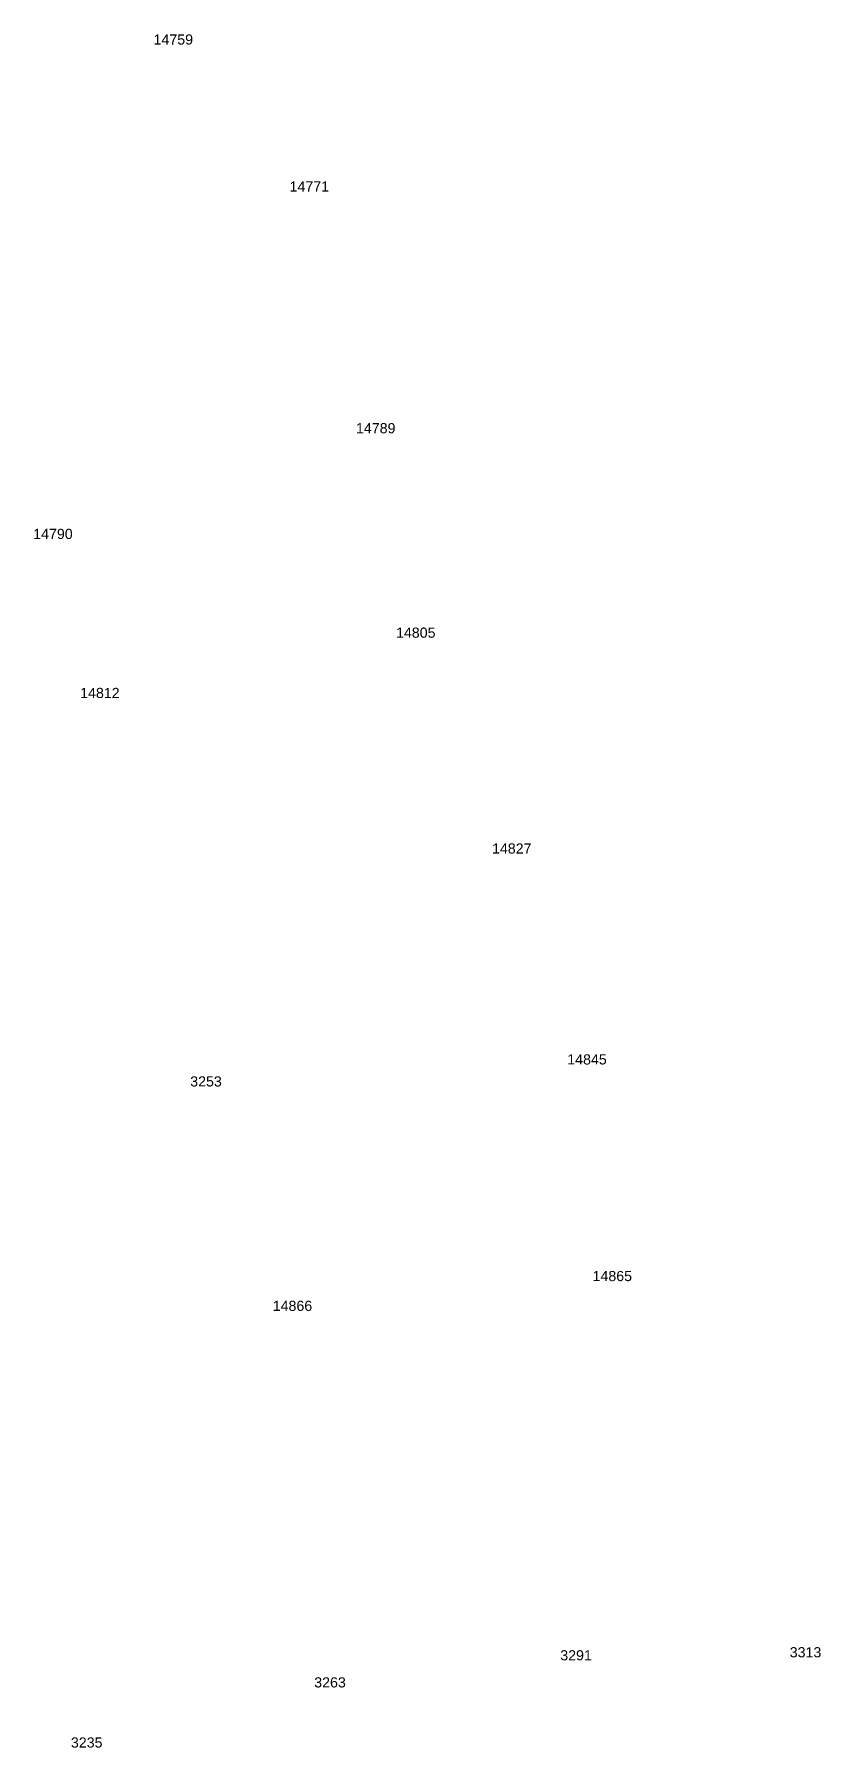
# Model space of a CAD drawing. Header units: feet. Extents: x 865220 to 2781189, y -2240498 to 970979.
# Drawn here: x 2766340 to 2766727, y 960339 to 961183 of the extents above; entities that cross this region are included whole.
import ezdxf

# ---------------------------------------------------------------- set-up
doc = ezdxf.new("R2010")
doc.units = ezdxf.units.FT
doc.header["$LTSCALE"] = 0.015
doc.header["$MEASUREMENT"] = 0
doc.layers.add('NOTES', color=7, linetype='Continuous')
doc.layers.add('Scott County Addresses', color=7, linetype='Continuous')
doc.styles.add('Dimensions 100', font='arial.ttf')

# ---------------------------------------------------------------- blocks, each defined once
blk = doc.blocks.new('ACMAP_ANN_TEMPLATE_Scott County Address')
at = {"layer": 'Scott County Addresses', "style": 'Dimensions 100'}
blk.add_attdef('ScottCountyAddress', (0, 0), '', height=50, dxfattribs=at)

msp = doc.modelspace()

# ---------------------------------------------------------------- hatches: boundary and pattern name
at = {"layer": 'NOTES', "lineweight": 5, "ltscale": 50}
h = msp.add_hatch(dxfattribs=at)
h.set_pattern_fill('ANSI31', color=1, scale=200)
h.set_pattern_definition([(45, (-77373.197, -38338.257), (-17.67766953, 17.67766953), [])])
edge = h.paths.add_edge_path()
edge.add_arc((-36684104.38, 974184.53), 39453460.34, 359.97783818, 359.978155463)
edge.add_line((2769353.09, 959142.54), (2769353.09, 959142.54))
edge.add_line((2769353.09, 959142.54), (2769353.17, 959362.51))
edge.add_line((2769353.17, 959362.51), (2770280.19, 959367.35))
edge.add_line((2770280.19, 959367.35), (2770301.15, 958927.51))
edge.add_line((2770301.15, 958927.51), (2770012.89, 958926))
edge.add_line((2770012.89, 958926), (2769897.9, 958925.4))
edge.add_line((2769897.9, 958925.4), (2769552.95, 958923.9))
edge.add_line((2769552.95, 958923.9), (2769353.01, 958924.06))

# ---------------------------------------------------------------- block references
at = {"layer": 'Scott County Addresses', "lineweight": 5, "xscale": 0.1, "yscale": 0.1, "zscale": 0.1}
for p, values in [((2766398.82, 961177.5), {'ScottCountyAddress': '14759'}), ((2766465.72, 961105.17), {'ScottCountyAddress': '14771'}), ((2766498.37, 960986.17), {'ScottCountyAddress': '14789'}), ((2766339.63, 960934.14), {'ScottCountyAddress': '14790'}), ((2766518.06, 960885.53), {'ScottCountyAddress': '14805'}), ((2766362.72, 960855.85), {'ScottCountyAddress': '14812'}), ((2766565.28, 960779.29), {'ScottCountyAddress': '14827'}), ((2766602.28, 960675.47), {'ScottCountyAddress': '14845'}), ((2766416.85, 960664.63), {'ScottCountyAddress': '3253'}), ((2766614.72, 960568.83), {'ScottCountyAddress': '14865'}), ((2766457.43, 960554.17), {'ScottCountyAddress': '14866'}), ((2766598.84, 960382.14), {'ScottCountyAddress': '3291'}), ((2766711.69, 960383.64), {'ScottCountyAddress': '3313'}), ((2766477.84, 960368.81), {'ScottCountyAddress': '3263'}), ((2766358.17, 960339.22), {'ScottCountyAddress': '3235'})]:
    msp.add_blockref('ACMAP_ANN_TEMPLATE_Scott County Address', p, dxfattribs=at).add_auto_attribs(values)

doc.saveas('drawing.dxf')
